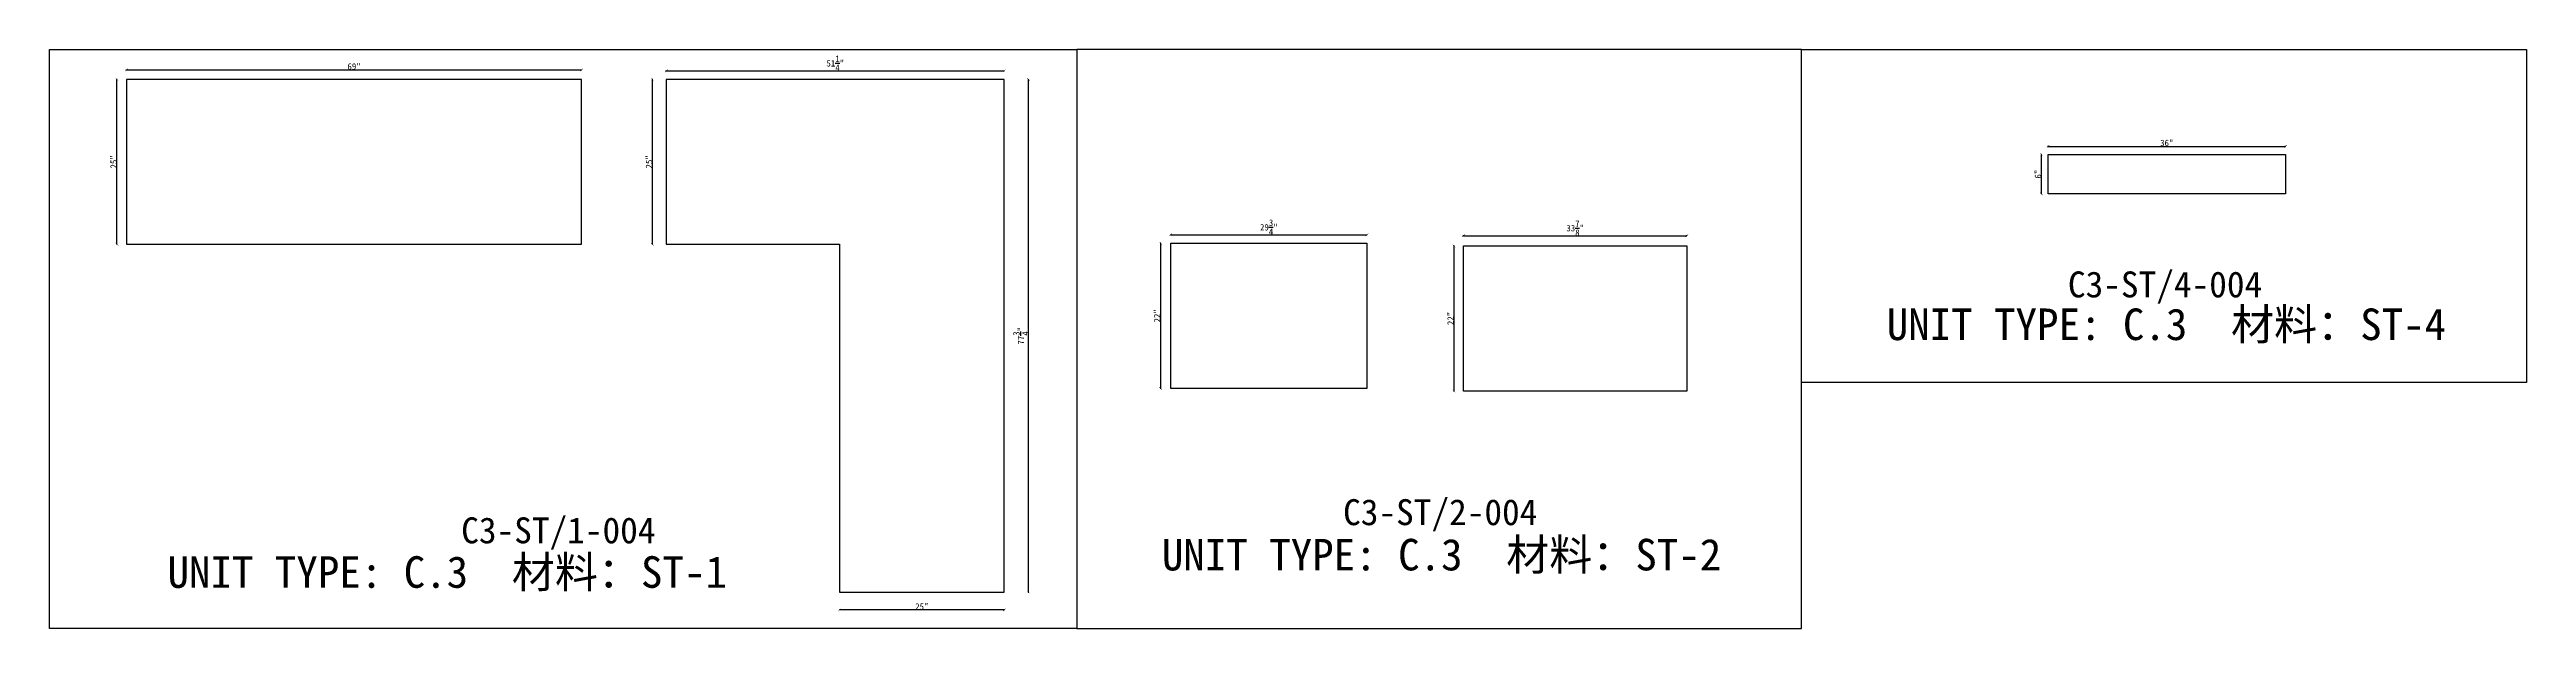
# Model space of a CAD drawing. Header units: millimetres. Extents: x -46966 to 138077, y -48408 to 2116.
# Drawn here: x 102126 to 111667, y -4412 to -2182 of the extents above; entities that cross this region are included whole.
import ezdxf
from ezdxf.enums import TextEntityAlignment as Align

# ---------------------------------------------------------------- set-up
doc = ezdxf.new("R2010")
doc.units = ezdxf.units.MM
doc.layers.add('PART_NUMBER', color=3, linetype='Continuous')
doc.styles.add('样式 1', font='')
doc.styles.get('样式 1').set_extended_font_data('NSimSun')
doc.dimstyles.new('副本 ISO-25', dxfattribs={"dimtxt": 25, "dimasz": 10, "dimexe": 1.5, "dimexo": 0.5, "dimtad": 1, "dimlfac": 0.03937, "dimlunit": 5, "dimtxsty": '样式 1', "dimblk": 'ARCHTICK', "dimcen": 2.5, "dimclrd": 256, "dimclrt": 1, "dimazin": 3, "dimtfac": 1, "dimtmove": 0, "dimatfit": 3, "dimfxlon": 1})

msp = doc.modelspace()

# ---------------------------------------------------------------- texts
at = {"style": '样式 1'}
for s, p in [('UNIT TYPE: C.3', (109202.355, -3301.078)), ('材料：ST-4', (110528.636, -3301.078)), ('UNIT TYPE: C.3', (106410.481, -4188.256)), ('材料：ST-2', (107736.762, -4188.256)), ('UNIT TYPE: C.3', (102580.395, -4255.209)), ('材料：ST-1', (103906.676, -4255.209))]:
    msp.add_text(s, height=121.5865, dxfattribs=at).set_placement(p)
at = {"layer": 'PART_NUMBER', "color": 3, "style": '样式 1'}
for s, p in [('C3-ST/4-004', (110274.591, -3086.751)), ('C3-ST/2-004', (107482.717, -3963.92)), ('C3-ST/1-004', (104085.835, -4033.92))]:
    msp.add_text(s, height=100, dxfattribs=at).set_placement(p, align=Align.MIDDLE_CENTER)

# ---------------------------------------------------------------- blocks, each defined once
blk = doc.blocks.new('_ArchTick')
at = {"color": 0, "linetype": 'ByBlock', "const_width": 0.15}
blk.add_lwpolyline([(-0.5, -0.5), (0.5, 0.5)], dxfattribs=at)
blk = doc.blocks.new('*D1769')
at = {"color": 0, "lineweight": -2, "transparency": 16777216}
for p, q in [((106444.7, -2896.6), (106444.7, -2894.1)), ((107200.4, -2896.6), (107200.4, -2894.1))]:
    blk.add_line(p, q, dxfattribs=at)
at = {"lineweight": -2, "transparency": 16777216}
blk.add_line((106444.7, -2895.6), (107200.4, -2895.6), dxfattribs=at)
at = {"layer": 'Defpoints', "color": 0, "transparency": 16777216}
for p in [(106444.7, -2928.3), (107200.4, -2895.6), (107200.4, -2928.3)]:
    blk.add_point(p, dxfattribs=at)
at = {"lineweight": -2, "transparency": 16777216, "xscale": 10, "yscale": 10, "zscale": 10, "rotation": 180}
blk.add_blockref('_ArchTick', (106444.7, -2895.6), dxfattribs=at)
at = {"lineweight": -2, "transparency": 16777216, "xscale": 10, "yscale": 10, "zscale": 10}
blk.add_blockref('_ArchTick', (107200.4, -2895.6), dxfattribs=at)
at = {"color": 1, "transparency": 16777216, "insert": (106822.5, -2866.5), "char_height": 25, "attachment_point": 5, "style": '样式 1'}
blk.add_mtext('\\A1;29{\\H1x;\\S3/4;}"', dxfattribs=at)
blk = doc.blocks.new('*D1770')
at = {"color": 0, "lineweight": -2, "transparency": 16777216}
for p, q in [((106406.4, -2928.3), (106403.9, -2928.3)), ((106406.4, -3487.1), (106403.9, -3487.1))]:
    blk.add_line(p, q, dxfattribs=at)
at = {"lineweight": -2, "transparency": 16777216}
blk.add_line((106405.4, -2928.3), (106405.4, -3487.1), dxfattribs=at)
at = {"layer": 'Defpoints', "color": 0, "transparency": 16777216}
for p in [(106444.7, -2928.3), (106405.4, -3487.1), (106444.7, -3487.1)]:
    blk.add_point(p, dxfattribs=at)
at = {"lineweight": -2, "transparency": 16777216, "xscale": 10, "yscale": 10, "zscale": 10}
for p, rotation in [((106405.4, -2928.3), 90), ((106405.4, -3487.1), 270)]:
    blk.add_blockref('_ArchTick', p, dxfattribs=dict(at, rotation=rotation))
at = {"color": 1, "transparency": 16777216, "insert": (106392.3, -3207.7), "char_height": 25, "attachment_point": 5, "rotation": 90, "style": '样式 1'}
blk.add_mtext('\\A1;22"', dxfattribs=at)
blk = doc.blocks.new('*D1771')
at = {"color": 0, "lineweight": -2, "transparency": 16777216}
for p, q in [((107572.3, -2900.1), (107572.3, -2897.6)), ((108432.7, -2900.1), (108432.7, -2897.6))]:
    blk.add_line(p, q, dxfattribs=at)
at = {"lineweight": -2, "transparency": 16777216}
blk.add_line((107572.3, -2899.1), (108432.7, -2899.1), dxfattribs=at)
at = {"layer": 'Defpoints', "color": 0, "transparency": 16777216}
for p in [(107572.3, -2938.5), (108432.7, -2899.1), (108432.7, -2938.5)]:
    blk.add_point(p, dxfattribs=at)
at = {"lineweight": -2, "transparency": 16777216, "xscale": 10, "yscale": 10, "zscale": 10, "rotation": 180}
blk.add_blockref('_ArchTick', (107572.3, -2899.1), dxfattribs=at)
at = {"lineweight": -2, "transparency": 16777216, "xscale": 10, "yscale": 10, "zscale": 10}
blk.add_blockref('_ArchTick', (108432.7, -2899.1), dxfattribs=at)
at = {"color": 1, "transparency": 16777216, "insert": (108002.5, -2870), "char_height": 25, "attachment_point": 5, "style": '样式 1'}
blk.add_mtext('\\A1;33{\\H1x;\\S7/8;}"', dxfattribs=at)
blk = doc.blocks.new('*D1619')
at = {"color": 0, "lineweight": -2, "transparency": 16777216}
for p, q in [((107536.6, -2938.5), (107534.1, -2938.5)), ((107536.6, -3497.3), (107534.1, -3497.3))]:
    blk.add_line(p, q, dxfattribs=at)
at = {"lineweight": -2, "transparency": 16777216}
blk.add_line((107535.6, -2938.5), (107535.6, -3497.3), dxfattribs=at)
at = {"layer": 'Defpoints', "color": 0, "transparency": 16777216}
for p in [(107572.3, -2938.5), (107535.6, -3497.3), (107572.3, -3497.3)]:
    blk.add_point(p, dxfattribs=at)
at = {"lineweight": -2, "transparency": 16777216, "xscale": 10, "yscale": 10, "zscale": 10}
for p, rotation in [((107535.6, -2938.5), 90), ((107535.6, -3497.3), 270)]:
    blk.add_blockref('_ArchTick', p, dxfattribs=dict(at, rotation=rotation))
at = {"color": 1, "transparency": 16777216, "insert": (107522.5, -3217.9), "char_height": 25, "attachment_point": 5, "rotation": 90, "style": '样式 1'}
blk.add_mtext('\\A1;22"', dxfattribs=at)
blk = doc.blocks.new('*D1620')
at = {"color": 0, "lineweight": -2, "transparency": 16777216}
for p, q in [((102386.8, -2297.1), (102384.3, -2297.1)), ((102386.8, -2932.1), (102384.3, -2932.1))]:
    blk.add_line(p, q, dxfattribs=at)
at = {"lineweight": -2, "transparency": 16777216}
blk.add_line((102385.8, -2932.1), (102385.8, -2297.1), dxfattribs=at)
at = {"layer": 'Defpoints', "color": 0, "transparency": 16777216}
for p in [(102385.8, -2297.1), (102422.7, -2297.1), (102422.7, -2932.1)]:
    blk.add_point(p, dxfattribs=at)
at = {"lineweight": -2, "transparency": 16777216, "xscale": 10, "yscale": 10, "zscale": 10}
for p, rotation in [((102385.8, -2297.1), 90), ((102385.8, -2932.1), 270)]:
    blk.add_blockref('_ArchTick', p, dxfattribs=dict(at, rotation=rotation))
at = {"color": 1, "transparency": 16777216, "insert": (102372.7, -2614.6), "char_height": 25, "attachment_point": 5, "rotation": 90, "style": '样式 1'}
blk.add_mtext('\\A1;25"', dxfattribs=at)
blk = doc.blocks.new('*D1621')
at = {"color": 0, "lineweight": -2, "transparency": 16777216}
for p, q in [((102422.7, -2261.8), (102422.7, -2259.3)), ((104175.3, -2261.8), (104175.3, -2259.3))]:
    blk.add_line(p, q, dxfattribs=at)
at = {"lineweight": -2, "transparency": 16777216}
blk.add_line((102422.7, -2260.8), (104175.3, -2260.8), dxfattribs=at)
at = {"layer": 'Defpoints', "color": 0, "transparency": 16777216}
for p in [(104175.3, -2260.8), (102422.7, -2297.1), (104175.3, -2297.1)]:
    blk.add_point(p, dxfattribs=at)
at = {"lineweight": -2, "transparency": 16777216, "xscale": 10, "yscale": 10, "zscale": 10, "rotation": 180}
blk.add_blockref('_ArchTick', (102422.7, -2260.8), dxfattribs=at)
at = {"lineweight": -2, "transparency": 16777216, "xscale": 10, "yscale": 10, "zscale": 10}
blk.add_blockref('_ArchTick', (104175.3, -2260.8), dxfattribs=at)
at = {"color": 1, "transparency": 16777216, "insert": (103299, -2247.7), "char_height": 25, "attachment_point": 5, "style": '样式 1'}
blk.add_mtext('\\A1;69"', dxfattribs=at)
blk = doc.blocks.new('*D1622')
at = {"color": 0, "lineweight": -2, "transparency": 16777216}
for p, q in [((104501.6, -2265), (104501.6, -2262.5)), ((105803.4, -2265), (105803.4, -2262.5))]:
    blk.add_line(p, q, dxfattribs=at)
at = {"lineweight": -2, "transparency": 16777216}
blk.add_line((104501.6, -2264), (105803.4, -2264), dxfattribs=at)
at = {"layer": 'Defpoints', "color": 0, "transparency": 16777216}
for p in [(105803.4, -2264), (104501.6, -2297.1), (105803.4, -2297.1)]:
    blk.add_point(p, dxfattribs=at)
at = {"lineweight": -2, "transparency": 16777216, "xscale": 10, "yscale": 10, "zscale": 10, "rotation": 180}
blk.add_blockref('_ArchTick', (104501.6, -2264), dxfattribs=at)
at = {"lineweight": -2, "transparency": 16777216, "xscale": 10, "yscale": 10, "zscale": 10}
blk.add_blockref('_ArchTick', (105803.4, -2264), dxfattribs=at)
at = {"color": 1, "transparency": 16777216, "insert": (105152.5, -2235), "char_height": 25, "attachment_point": 5, "style": '样式 1'}
blk.add_mtext('\\A1;51{\\H1x;\\S1/4;}"', dxfattribs=at)
blk = doc.blocks.new('*D1623')
at = {"color": 0, "lineweight": -2, "transparency": 16777216}
for p, q in [((104449.2, -2297.1), (104446.7, -2297.1)), ((104449.2, -2932.1), (104446.7, -2932.1))]:
    blk.add_line(p, q, dxfattribs=at)
at = {"lineweight": -2, "transparency": 16777216}
blk.add_line((104448.2, -2932.1), (104448.2, -2297.1), dxfattribs=at)
at = {"layer": 'Defpoints', "color": 0, "transparency": 16777216}
for p in [(104448.2, -2297.1), (104501.6, -2297.1), (104501.6, -2932.1)]:
    blk.add_point(p, dxfattribs=at)
at = {"lineweight": -2, "transparency": 16777216, "xscale": 10, "yscale": 10, "zscale": 10}
for p, rotation in [((104448.2, -2297.1), 90), ((104448.2, -2932.1), 270)]:
    blk.add_blockref('_ArchTick', p, dxfattribs=dict(at, rotation=rotation))
at = {"color": 1, "transparency": 16777216, "insert": (104435, -2614.6), "char_height": 25, "attachment_point": 5, "rotation": 90, "style": '样式 1'}
blk.add_mtext('\\A1;25"', dxfattribs=at)
blk = doc.blocks.new('*D1624')
at = {"color": 0, "lineweight": -2, "transparency": 16777216}
for p, q in [((105168.4, -4339.4), (105168.4, -4341.9)), ((105803.4, -4339.4), (105803.4, -4341.9))]:
    blk.add_line(p, q, dxfattribs=at)
at = {"lineweight": -2, "transparency": 16777216}
blk.add_line((105803.4, -4340.4), (105168.4, -4340.4), dxfattribs=at)
at = {"layer": 'Defpoints', "color": 0, "transparency": 16777216}
for p in [(105168.4, -4272), (105803.4, -4272), (105168.4, -4340.4)]:
    blk.add_point(p, dxfattribs=at)
at = {"lineweight": -2, "transparency": 16777216, "xscale": 10, "yscale": 10, "zscale": 10, "rotation": 180}
blk.add_blockref('_ArchTick', (105168.4, -4340.4), dxfattribs=at)
at = {"lineweight": -2, "transparency": 16777216, "xscale": 10, "yscale": 10, "zscale": 10}
blk.add_blockref('_ArchTick', (105803.4, -4340.4), dxfattribs=at)
at = {"color": 1, "transparency": 16777216, "insert": (105485.9, -4327.3), "char_height": 25, "attachment_point": 5, "style": '样式 1'}
blk.add_mtext('\\A1;25"', dxfattribs=at)
blk = doc.blocks.new('*D1625')
at = {"color": 0, "lineweight": -2, "transparency": 16777216}
for p, q in [((105895.6, -2297.1), (105898.1, -2297.1)), ((105895.6, -4272), (105898.1, -4272))]:
    blk.add_line(p, q, dxfattribs=at)
at = {"lineweight": -2, "transparency": 16777216}
blk.add_line((105896.6, -4272), (105896.6, -2297.1), dxfattribs=at)
at = {"layer": 'Defpoints', "color": 0, "transparency": 16777216}
for p in [(105803.4, -2297.1), (105896.6, -2297.1), (105803.4, -4272)]:
    blk.add_point(p, dxfattribs=at)
at = {"lineweight": -2, "transparency": 16777216, "xscale": 10, "yscale": 10, "zscale": 10}
for p, rotation in [((105896.6, -2297.1), 90), ((105896.6, -4272), 270)]:
    blk.add_blockref('_ArchTick', p, dxfattribs=dict(at, rotation=rotation))
at = {"color": 1, "transparency": 16777216, "insert": (105867.5, -3284.5), "char_height": 25, "attachment_point": 5, "rotation": 90, "style": '样式 1'}
blk.add_mtext('\\A1;77{\\H1x;\\S3/4;}"', dxfattribs=at)
blk = doc.blocks.new('*D1634')
at = {"color": 0, "lineweight": -2, "transparency": 16777216}
for p, q in [((109824, -2556.1), (109824, -2553.6)), ((110738.4, -2556.1), (110738.4, -2553.6))]:
    blk.add_line(p, q, dxfattribs=at)
at = {"lineweight": -2, "transparency": 16777216}
blk.add_line((109824, -2555.1), (110738.4, -2555.1), dxfattribs=at)
at = {"layer": 'Defpoints', "color": 0, "transparency": 16777216}
for p in [(110738.4, -2555.1), (109824, -2585.9), (110738.4, -2585.9)]:
    blk.add_point(p, dxfattribs=at)
at = {"lineweight": -2, "transparency": 16777216, "xscale": 10, "yscale": 10, "zscale": 10, "rotation": 180}
blk.add_blockref('_ArchTick', (109824, -2555.1), dxfattribs=at)
at = {"lineweight": -2, "transparency": 16777216, "xscale": 10, "yscale": 10, "zscale": 10}
blk.add_blockref('_ArchTick', (110738.4, -2555.1), dxfattribs=at)
at = {"color": 1, "transparency": 16777216, "insert": (110281.2, -2542), "char_height": 25, "attachment_point": 5, "style": '样式 1'}
blk.add_mtext('\\A1;36"', dxfattribs=at)
blk = doc.blocks.new('*D1635')
at = {"color": 0, "lineweight": -2, "transparency": 16777216}
for p, q in [((109799.2, -2585.9), (109796.7, -2585.9)), ((109799.2, -2738.3), (109796.7, -2738.3))]:
    blk.add_line(p, q, dxfattribs=at)
at = {"lineweight": -2, "transparency": 16777216}
blk.add_line((109798.2, -2738.3), (109798.2, -2585.9), dxfattribs=at)
at = {"layer": 'Defpoints', "color": 0, "transparency": 16777216}
for p in [(109798.2, -2585.9), (109824, -2585.9), (109824, -2738.3)]:
    blk.add_point(p, dxfattribs=at)
at = {"lineweight": -2, "transparency": 16777216, "xscale": 10, "yscale": 10, "zscale": 10}
for p, rotation in [((109798.2, -2585.9), 90), ((109798.2, -2738.3), 270)]:
    blk.add_blockref('_ArchTick', p, dxfattribs=dict(at, rotation=rotation))
at = {"color": 1, "transparency": 16777216, "insert": (109785.1, -2662.1), "char_height": 25, "attachment_point": 5, "rotation": 90, "style": '样式 1'}
blk.add_mtext('\\A1;6"', dxfattribs=at)

# ---------------------------------------------------------------- dimensions: what is measured, and where the dimension line sits
for base, p1, p2, picture, middle in [((104175.323, -2260.78), (102422.723, -2297.111), (104175.323, -2297.111), '*D1621', (103299.023, -2247.655)), ((105803.368, -2263.978), (104501.618, -2297.111), (105803.368, -2297.111), '*D1622', (105152.493, -2234.954)), ((110738.446, -2555.085), (109824.046, -2585.921), (110738.446, -2585.921), '*D1634', (110281.246, -2541.96)), ((107200.36, -2895.618), (106444.71, -2928.303), (107200.36, -2928.303), '*D1769', (106822.535, -2866.525)), ((108432.721, -2899.11), (107572.296, -2938.537), (108432.721, -2938.537), '*D1771', (108002.508, -2870.017)), ((105168.368, -4340.376), (105803.368, -4271.961), (105168.368, -4271.961), '*D1624', (105485.868, -4327.251))]:
    dim = msp.add_linear_dim(base=base, p1=p1, p2=p2, dimstyle='副本 ISO-25')
    dim.commit()
    dim.dimension.update_dxf_attribs({"geometry": picture, "text_midpoint": middle})
for base, p1, p2, picture, middle in [((102385.783, -2297.111), (102422.723, -2932.111), (102422.723, -2297.111), '*D1620', (102372.658, -2614.611)), ((104448.173, -2297.111), (104501.618, -2932.111), (104501.618, -2297.111), '*D1623', (104435.048, -2614.611)), ((105896.59, -2297.111), (105803.368, -4271.961), (105803.368, -2297.111), '*D1625', (105867.497, -3284.536)), ((109798.212, -2585.921), (109824.046, -2738.321), (109824.046, -2585.921), '*D1635', (109785.087, -2662.121)), ((106405.383, -3487.103), (106444.71, -2928.303), (106444.71, -3487.103), '*D1770', (106392.258, -3207.703)), ((107535.649, -3497.337), (107572.296, -2938.537), (107572.296, -3497.337), '*D1619', (107522.524, -3217.937))]:
    dim = msp.add_linear_dim(base=base, p1=p1, p2=p2, angle=90, dimstyle='副本 ISO-25')
    dim.commit()
    dim.dimension.update_dxf_attribs({"geometry": picture, "text_midpoint": middle})

# ---------------------------------------------------------------- linework, layer by layer
at = {"color": 1}
for points in [[(102125.971, -2182.184), (106082.853, -2182.184), (106082.853, -4411.751), (102125.971, -4411.751)], [(106082.853, -4411.751), (108874.727, -4411.751), (108874.727, -2182.184), (106082.853, -2182.184)], [(108874.727, -2182.184), (111666.602, -2182.184), (111666.602, -3464.582), (108874.727, -3464.582)]]:
    msp.add_lwpolyline(points, close=True, dxfattribs=at)
for points in [[(102422.723, -2932.111), (104175.323, -2932.111), (104175.323, -2297.111), (102422.723, -2297.111)], [(105803.368, -2297.111), (104501.618, -2297.111), (104501.618, -2932.111), (105168.368, -2932.111), (105168.368, -4271.961), (105803.368, -4271.961)], [(109824.046, -2585.921), (110738.446, -2585.921), (110738.446, -2738.321), (109824.046, -2738.321)], [(106444.71, -2928.303), (107200.36, -2928.303), (107200.36, -3487.103), (106444.71, -3487.103)], [(107572.296, -2938.537), (108432.721, -2938.537), (108432.721, -3497.337), (107572.296, -3497.337)]]:
    msp.add_lwpolyline(points, close=True)

msp.set_redraw_order([(e.dxf.handle, doc.entitydb.next_handle()) for e in msp.query("TEXT MTEXT ATTDEF DIMENSION ARC_DIMENSION")])  # texts and dimensions are drawn at this point

doc.saveas('drawing.dxf')
